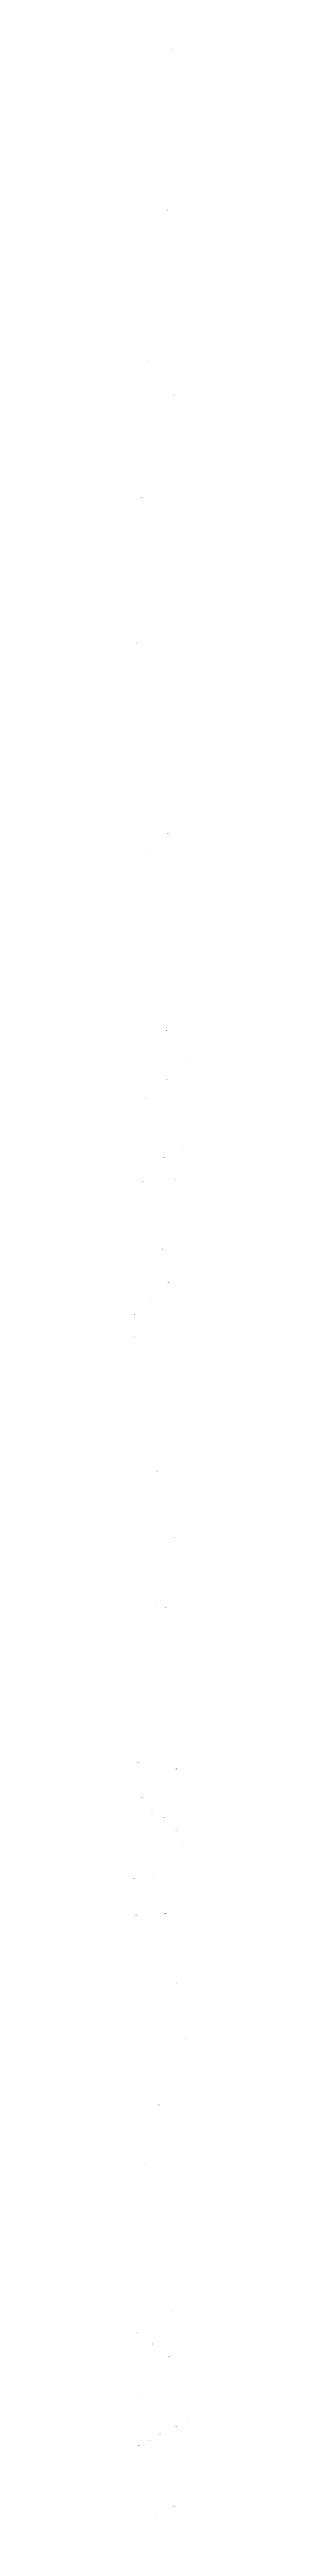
# Model space of a CAD drawing. Extents: x 212852 to 217021, y 173663 to 176722.
# Drawn here: x 214063 to 214114, y 173894 to 176159 of the extents above; entities that cross this region are included whole.
import ezdxf
from ezdxf.enums import TextEntityAlignment as Align

# ---------------------------------------------------------------- set-up
doc = ezdxf.new("R2010")
doc.units = 0
doc.header["$MEASUREMENT"] = 0
doc.layers.add('ADN', color=253, linetype='CONTINUOUS')

msp = doc.modelspace()

# ---------------------------------------------------------------- texts
at = {"layer": 'ADN'}
for s, p in [('142C', (214099.1, 176158.5)), ('386', (214094.8, 176012)), ('375B', (214076.8, 175874.3)), ('375C', (214100.7, 175842.9)), ('365A', (214071.2, 175749.1)), ('500A', (214066.7, 175616.2)), ('509A', (214095.3, 175441.7)), ('509B', (214075.7, 175423)), ('550', (214099.6, 175335.6)), ('547', (214093.8, 175261.9)), ('566M', (214112.7, 175233.5)), ('569H', (214094.9, 175216.9)), ('571E', (214075.6, 175199.3)), ('573H', (214091, 175145.8)), ('573G', (214109.4, 175155.3)), ('576L', (214072.1, 175123.5)), ('573K', (214101.6, 175125.8)), ('424F', (214090.8, 175061.4)), ('423E', (214095.3, 175031.6)), ('422B', (214064.1, 175002.3)), ('422C', (214079, 175015.4)), ('421C', (214064.3, 174981.9)), ('399', (214065.1, 174874.1)), ('400A', (214085.2, 174858.5)), ('403A', (214101.3, 174798.5)), ('377L', (214084.3, 174737.4)), ('377N', (214093.5, 174734.3)), ('374N', (214067.7, 174592.3)), ('369H', (214102.6, 174586.5)), ('369F', (214071.7, 174560.3)), ('369G', (214081, 174548.8)), ('365E', (214091.4, 174542)), ('365F', (214102.6, 174530.6)), ('358G', (214108.6, 174519.7)), ('319M', (214063.8, 174486.5)), ('320G', (214080.9, 174487.7)), ('321L', (214065.9, 174452.7)), ('321G', (214092.5, 174454.3)), ('322H', (214103.6, 174390.8)), ('322G', (214112.2, 174339.5)), ('18F', (214086.9, 174279.4)), ('21T', (214073.3, 174225.9)), ('410M', (214066.5, 174070.8)), ('410/3', (214098.2, 174090.3)), ('410N', (214081.3, 174060.9)), ('23B', (214096.2, 174049.2)), ('23B4', (214068.1, 174015.6)), ('23W', (214102.8, 173985.9)), ('23V2', (214113, 173992.4)), ('23Z3', (214068.4, 173967.8)), ('23S2', (214078.2, 173972.4)), ('23T2', (214088, 173978.6)), ('23M3', (214100.7, 173912.1)), ('23E3', (214065.2, 173894.2)), ('23L3', (214082.9, 173903.4))]:
    msp.add_text(s, height=0.5, dxfattribs=at).set_placement(p, align=Align.MIDDLE_CENTER)

doc.saveas('drawing.dxf')
